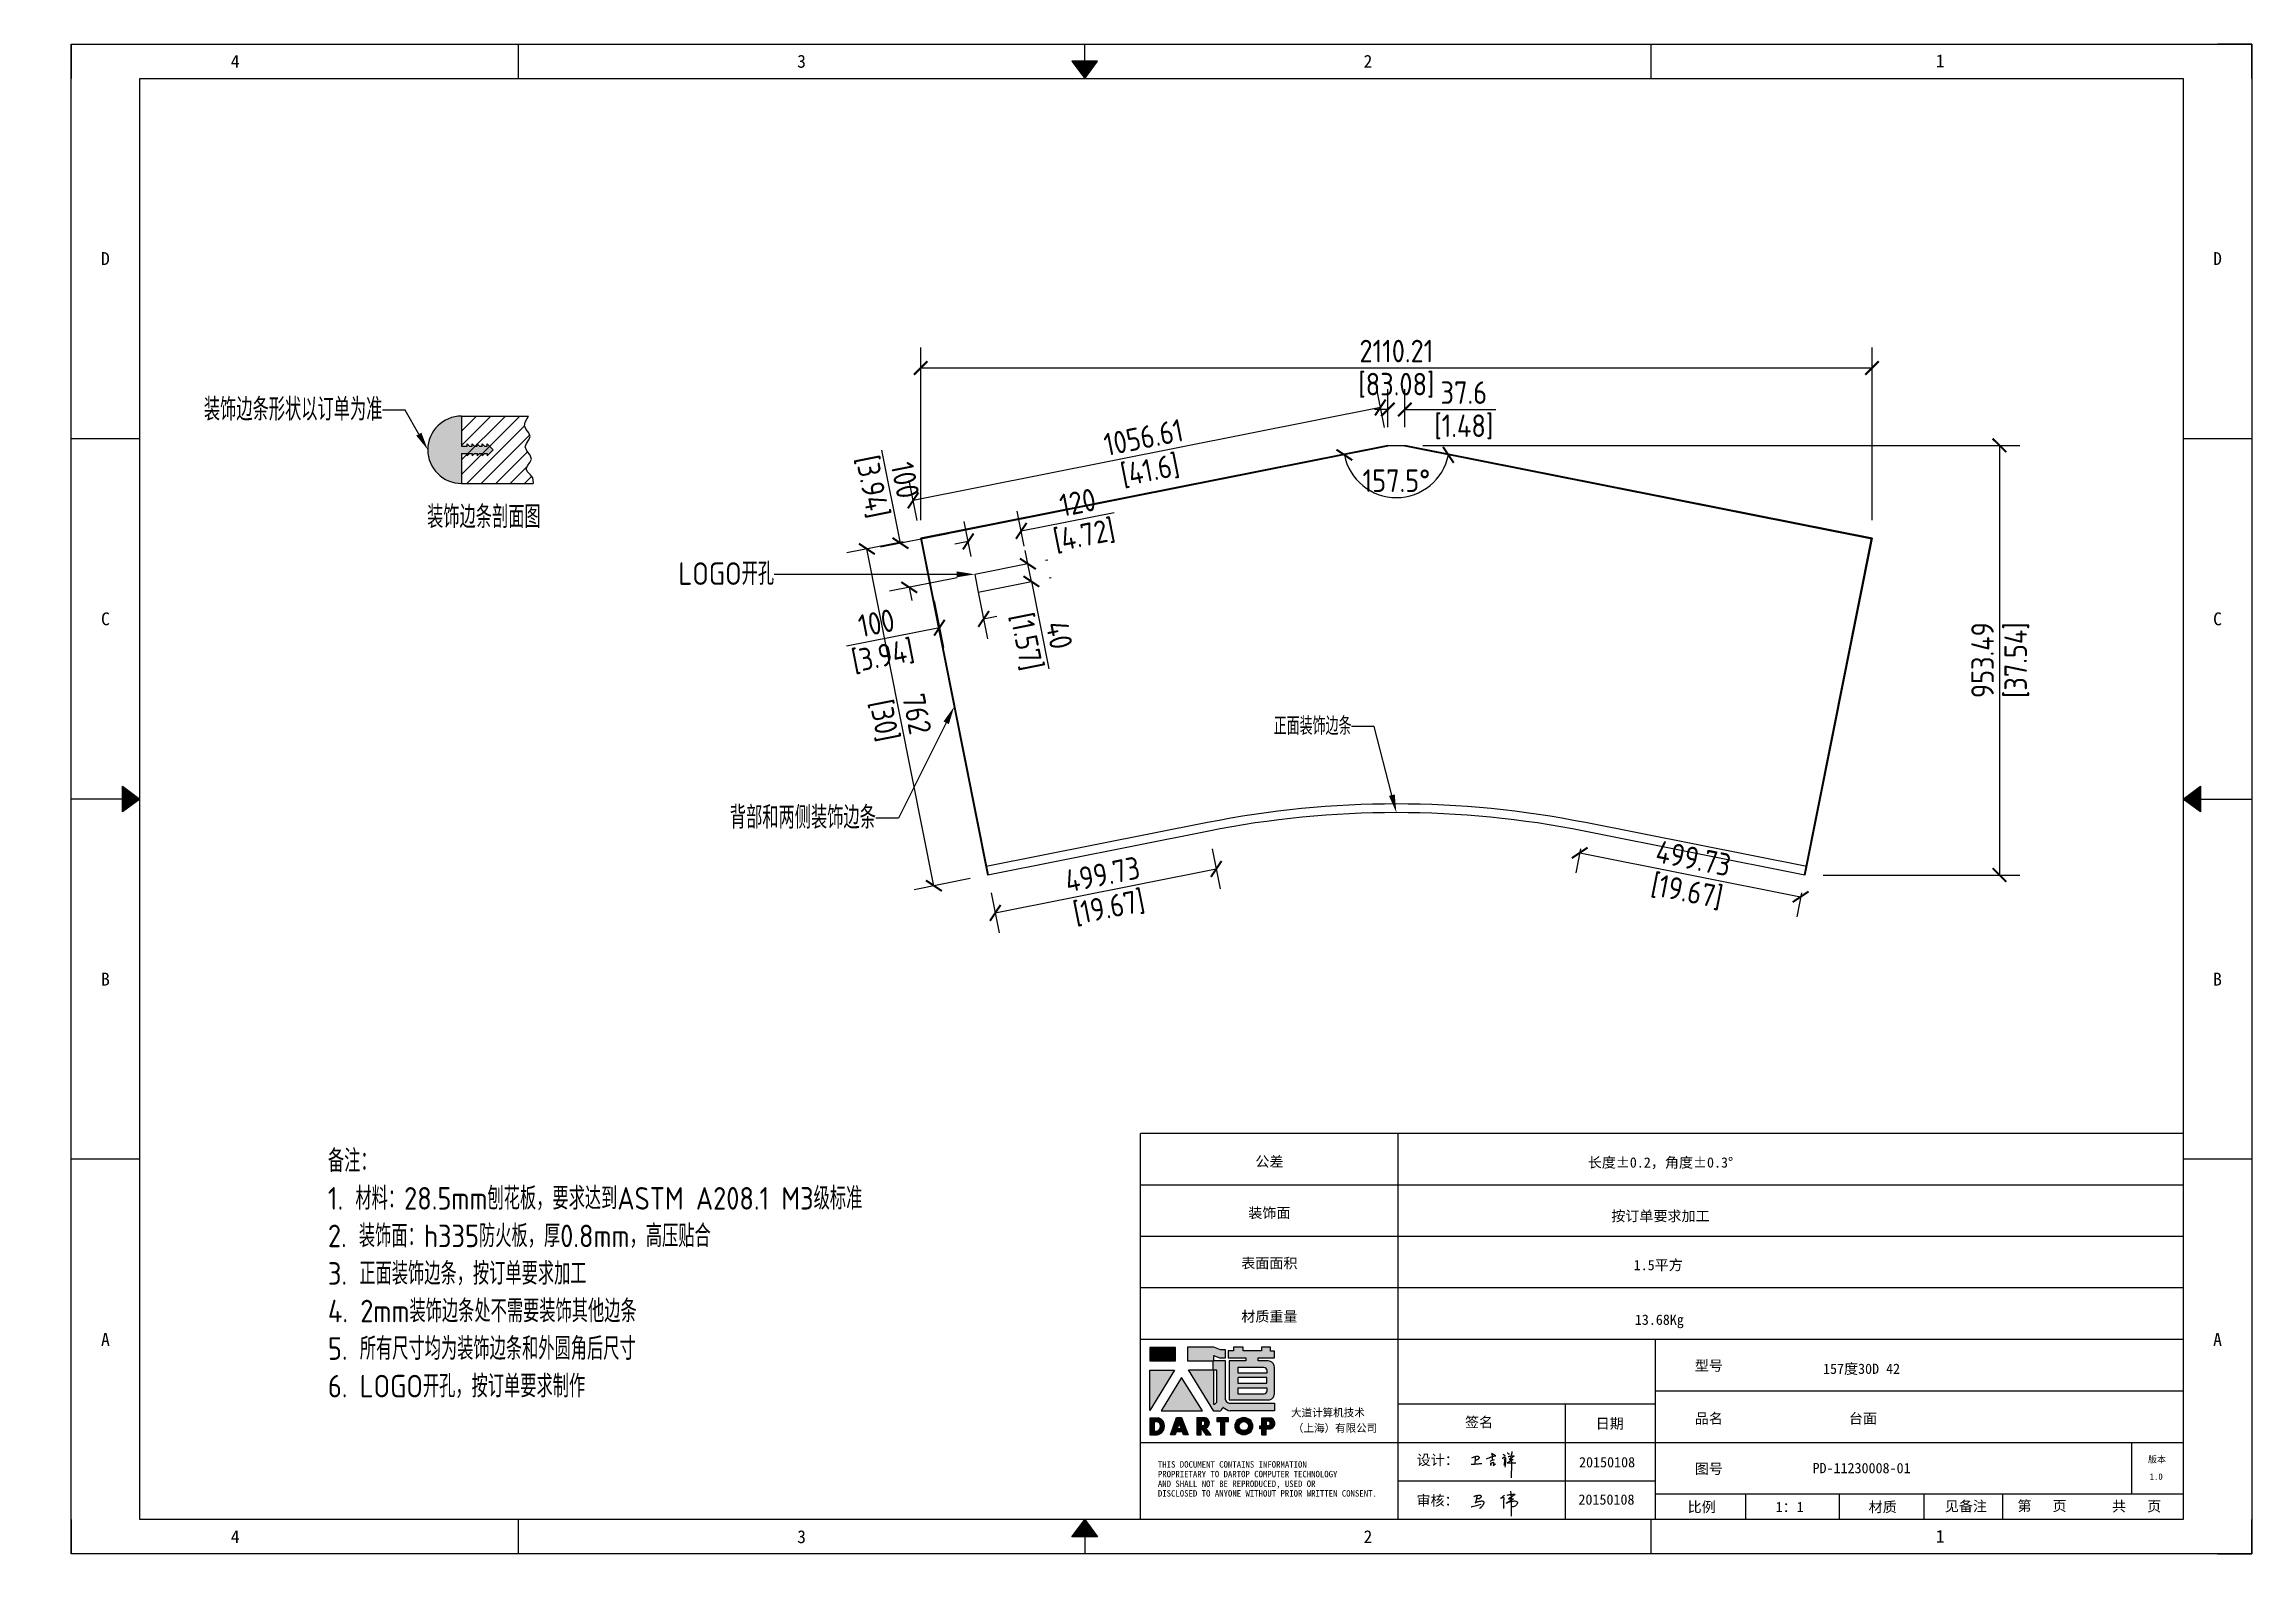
# Model space of a CAD drawing. Header units: millimetres. Extents: x -56 to 14674, y 2 to 8326.
# Drawn here: x 9777 to 14674, y 2 to 3353 of the extents above; entities that cross this region are included whole.
import ezdxf
from ezdxf import colors
from ezdxf.entities.mleader import LeaderData, LeaderLine
from ezdxf.enums import TextEntityAlignment as Align
from ezdxf.math import Vec2, Vec3

# ---------------------------------------------------------------- set-up
doc = ezdxf.new("R2010")
doc.units = ezdxf.units.MM
doc.header["$MEASUREMENT"] = 0
doc.linetypes.add('DOT', pattern=[0.2, 0.1, -0.1])
for name, color, linetype in [('4', 7, 'Continuous'), ('ATTACHMENT', 7, 'Continuous'), ('DIM', 254, 'Continuous'), ('print', 30, 'Continuous')]:
    doc.layers.add(name, color=color, linetype=linetype)
doc.styles.add('Dartop', font='')
doc.styles.add('Dartop Text Style', font='gbenor.shx', dxfattribs={"bigfont": 'gbcbig.shx'})
doc.styles.add('hzHT', font='simhei.ttf')
doc.styles.get('Dartop').set_extended_font_data('FangSong_GB2312')
doc.dimstyles.new('Dartop DIM Style', dxfattribs={"dimscale": 20, "dimtxt": 2.5, "dimasz": 1.5, "dimexe": 2.25, "dimexo": 2, "dimtad": 1, "dimdsep": 46, "dimtxsty": 'Dartop Text Style', "dimblk": 'ARCHTICK', "dimcen": 0.09, "dimadec": 1, "dimazin": 0, "dimtfac": 1, "dimtofl": 0, "dimtmove": 0, "dimatfit": 1, "dimfxl": 1, "dimtolj": 1, "dimtzin": 0, "dimarcsym": 0})

msp = doc.modelspace()

# ---------------------------------------------------------------- texts
at = {"color": 0}
for s, height, style, p in [('4', 28.554, 'Dartop', (10200.366, 3314.711)), ('3', 28.554, 'Dartop', (11456.749, 3314.711)), ('2', 28.554, 'Dartop', (12713.132, 3314.711)), ('1', 28.554, 'Dartop', (13982.53, 3315.617)), ('D', 28.554, 'Dartop', (9912.614, 2876.881)), ('D', 28.554, 'Dartop', (14597.706, 2876.881)), ('C', 28.554, 'Dartop', (9912.614, 2077.364)), ('C', 28.554, 'Dartop', (14597.706, 2077.364)), ('B', 28.554, 'Dartop', (9912.614, 1277.848)), ('B', 28.554, 'Dartop', (14597.706, 1277.848)), ('公差', 22.8433, 'hzHT', (12494.464, 873.078)), ('长度%%P0.2，角度%%P0.3%%D', 22.84333, 'hzHT', (13362.019, 871.018)), ('装饰面', 22.8433, 'hzHT', (12494.464, 759.209)), ('按订单要求加工', 22.8433, 'hzHT', (13362.019, 752.238)), ('表面面积', 22.8433, 'hzHT', (12494.464, 647.529)), ('1.5平方', 22.8433, 'hzHT', (13357.063, 643.357)), ('材质重量', 22.8433, 'hzHT', (12494.464, 529.28)), ('A', 28.554, 'Dartop', (9912.614, 478.331)), ('13.68Kg', 22.8433, 'hzHT', (13359.541, 522.103)), ('A', 28.554, 'Dartop', (14597.706, 478.331)), ('型号', 22.8433, 'hzHT', (13469.357, 420.226)), ('157度30D 42', 22.8433, 'hzHT', (13808.108, 413.221)), ('签名', 22.8433, 'hzHT', (12959.615, 294.589)), ('日期', 22.8433, 'hzHT', (13249.47, 291.777)), ('品名', 22.8433, 'hzHT', (13469.357, 302.958)), ('台面', 22.8433, 'hzHT', (13811.302, 302.958)), ('20150108', 22.8433, 'hzHT', (13243.607, 205.898)), ('图号', 22.8433, 'hzHT', (13469.357, 191.302)), ('PD-11230008-01', 22.84333, 'hzHT', (13808.108, 192.793)), ('版本', 14.2771, 'hzHT', (14463.353, 211.996)), ('1.0', 14.2771, 'Dartop', (14461.636, 173.84)), ('20150108', 22.8433, 'hzHT', (13242.247, 123.011)), ('比例', 22.8433, 'hzHT', (13453.429, 106.533)), ('1：1', 22.8433, 'hzHT', (13648.716, 106.533)), ('材质', 22.8433, 'hzHT', (13855.053, 106.533)), ('见备注', 22.8433, 'hzHT', (14039.583, 108.208)), ('第   页', 22.8433, 'hzHT', (14208.423, 108.902)), ('共   页', 22.8433, 'hzHT', (14418.258, 108.07)), ('4', 28.554, 'Dartop', (10200.366, 40.501)), ('3', 28.554, 'Dartop', (11456.749, 40.501)), ('2', 28.554, 'Dartop', (12713.132, 40.501)), ('1', 28.554, 'Dartop', (13982.53, 41.407))]:
    msp.add_text(s, height=height, dxfattribs=dict(at, style=style)).set_placement(p, align=Align.MIDDLE_CENTER)
at = {"color": 0, "style": 'hzHT'}
for s, height, p in [('THIS DOCUMENT CONTAINS INFORMATION', 14.27708, (12247.22, 193.79)), ('设计：', 22.8433, (12821.234, 199.415)), ('AND SHALL NOT BE REPRODUCED, USED OR', 14.27708, (12247.22, 150.959)), ('PROPRIETARY TO DARTOP COMPUTER TECHNOLOGY', 14.27708, (12247.22, 172.375)), ('DISCLOSED TO ANYONE WITHOUT PRIOR WRITTEN CONSENT.', 14.27708, (12247.22, 129.544)), ('审核：', 22.8433, (12820.894, 109.462))]:
    msp.add_text(s, height=height, dxfattribs=at).set_placement(p)
at = {"layer": '4', "color": 0, "style": 'hzHT'}
for s, p in [('大道计算机技术', (12542.509, 307.19)), ('（上海）有限公司', (12546.82, 273.044))]:
    msp.add_text(s, height=17.1325, dxfattribs=at).set_placement(p)
at = {"layer": 'DIM', "style": 'Dartop Text Style'}
msp.add_text('装饰边条剖面图', height=50, dxfattribs=at).set_placement((10752.124, 2303.893), align=Align.MIDDLE_CENTER)
at = {"layer": 'DIM', "insert": (10406.159, 899.74), "char_height": 50, "attachment_point": 1, "style": 'Dartop Text Style'}
msp.add_mtext_dynamic_manual_height_columns('备注：\\P1. 材料：28.5mm刨花板，要求达到ASTM A208.1 M3级标准\\P2. 装饰面：h335防火板，厚0.8mm，高压贴合\\P3. 正面装饰边条，按订单要求加工\\P4. 2mm装饰边条处不需要装饰其他边条\\P5. 所有尺寸均为装饰边条和外圆角后尺寸\\P6. LOGO开孔，按订单要求制作 ', width=1204.0867, gutter_width=1, heights=[0], dxfattribs=at)

# ---------------------------------------------------------------- blocks, each defined once
blk = doc.blocks.new('_ArchTick')
at = {"color": 0, "linetype": 'ByBlock', "const_width": 0.15}
blk.add_lwpolyline([(-0.5, -0.5), (0.5, 0.5)], dxfattribs=at)
blk = doc.blocks.new('*D148')
at = {"layer": 'Defpoints', "color": 0, "transparency": 16777216}
for p in [(12795, 2462.4), (13682.6, 1508.9), (14114, 1508.9)]:
    blk.add_point(p, dxfattribs=at)
at = {"layer": 'DIM', "color": 0, "lineweight": -2, "transparency": 16777216}
for p, q in [((12835, 2462.4), (14159, 2462.4)), ((14114, 2462.4), (14114, 1508.9)), ((13722.6, 1508.9), (14159, 1508.9))]:
    blk.add_line(p, q, dxfattribs=at)
at = {"layer": 'DIM', "color": 0, "lineweight": -2, "transparency": 16777216, "xscale": 30, "yscale": 30, "zscale": 30}
for p, rotation in [((14114, 2462.4), 90), ((14114, 1508.9), 270)]:
    blk.add_blockref('_ArchTick', p, dxfattribs=dict(at, rotation=rotation))
at = {"layer": 'DIM', "color": 0, "transparency": 16777216, "char_height": 50, "attachment_point": 5, "rotation": 90, "style": 'Dartop Text Style'}
for s, insert in [('\\A1;953.49', (14076.5, 1985.7)), ('\\A1;[37.54]', (14152.5, 1985.7))]:
    blk.add_mtext(s, dxfattribs=dict(at, insert=insert))
blk = doc.blocks.new('*D149')
at = {"layer": 'Defpoints', "color": 0, "transparency": 16777216}
for p in [(13831.3, 2634.2), (11721.1, 2256.3), (13831.3, 2256.3)]:
    blk.add_point(p, dxfattribs=at)
at = {"layer": 'DIM', "color": 0, "lineweight": -2, "transparency": 16777216}
for p, q in [((11721.1, 2296.3), (11721.1, 2679.2)), ((13831.3, 2296.3), (13831.3, 2679.2)), ((11721.1, 2634.2), (13831.3, 2634.2))]:
    blk.add_line(p, q, dxfattribs=at)
at = {"layer": 'DIM', "color": 0, "lineweight": -2, "transparency": 16777216, "xscale": 30, "yscale": 30, "zscale": 30, "rotation": 180}
blk.add_blockref('_ArchTick', (11721.1, 2634.2), dxfattribs=at)
at = {"layer": 'DIM', "color": 0, "lineweight": -2, "transparency": 16777216, "xscale": 30, "yscale": 30, "zscale": 30}
blk.add_blockref('_ArchTick', (13831.3, 2634.2), dxfattribs=at)
at = {"layer": 'DIM', "color": 0, "transparency": 16777216, "char_height": 50, "attachment_point": 5, "style": 'Dartop Text Style'}
for s, insert in [('\\A1;2110.21', (12776.2, 2671.7)), ('\\A1;[83.08]', (12776.2, 2595.7))]:
    blk.add_mtext(s, dxfattribs=dict(at, insert=insert))
blk = doc.blocks.new('*D150')
at = {"layer": 'Defpoints', "color": 0, "transparency": 16777216}
for p in [(12757.4, 2462.4), (11704.4, 2340.2), (11721.1, 2256.3)]:
    blk.add_point(p, dxfattribs=at)
at = {"layer": 'DIM', "color": 0, "lineweight": -2, "transparency": 16777216}
for p, q in [((12749.6, 2501.7), (12731.9, 2590.5)), ((12740.7, 2546.4), (11704.4, 2340.2)), ((11713.3, 2295.5), (11695.6, 2384.4))]:
    blk.add_line(p, q, dxfattribs=at)
at = {"layer": 'DIM', "color": 0, "lineweight": -2, "transparency": 16777216, "xscale": 30, "yscale": 30, "zscale": 30}
for p, rotation in [((12740.7, 2546.4), 11.25000000000575), ((11704.4, 2340.2), 191.2500000000057)]:
    blk.add_blockref('_ArchTick', p, dxfattribs=dict(at, rotation=rotation))
at = {"layer": 'DIM', "color": 0, "transparency": 16777216, "char_height": 50, "attachment_point": 5, "rotation": 11.25, "style": 'Dartop Text Style'}
for s, insert in [('\\A1;1056.61', (12215.2, 2480.1)), ('\\A1;[41.6]', (12230.1, 2405.5))]:
    blk.add_mtext(s, dxfattribs=dict(at, insert=insert))
blk = doc.blocks.new('*D151')
at = {"layer": 'Defpoints', "color": 0, "transparency": 16777216}
for p in [(12795, 2541.9), (12757.4, 2462.4), (12795, 2462.4)]:
    blk.add_point(p, dxfattribs=at)
at = {"layer": 'DIM', "color": 0, "lineweight": -2, "transparency": 16777216}
for p, q in [((12757.4, 2502.4), (12757.4, 2586.9)), ((12795, 2502.4), (12795, 2586.9)), ((12757.4, 2541.9), (12727.4, 2541.9)), ((12795, 2541.9), (12996.6, 2541.9))]:
    blk.add_line(p, q, dxfattribs=at)
at = {"layer": 'DIM', "color": 0, "lineweight": -2, "transparency": 16777216, "xscale": 30, "yscale": 30, "zscale": 30}
blk.add_blockref('_ArchTick', (12757.4, 2541.9), dxfattribs=at)
at = {"layer": 'DIM', "color": 0, "lineweight": -2, "transparency": 16777216, "xscale": 30, "yscale": 30, "zscale": 30, "rotation": 180}
blk.add_blockref('_ArchTick', (12795, 2541.9), dxfattribs=at)
at = {"layer": 'DIM', "color": 0, "transparency": 16777216, "char_height": 50, "attachment_point": 5, "style": 'Dartop Text Style'}
for s, insert in [('\\A1;37.6', (12925.8, 2579.4)), ('\\A1;[1.48]', (12925.8, 2503.4))]:
    blk.add_mtext(s, dxfattribs=dict(at, insert=insert))
blk = doc.blocks.new('*D153')
at = {"layer": 'Defpoints', "color": 0, "transparency": 16777216}
for p in [(11721.1, 2256.3), (11601.7, 2232.5), (11869.7, 1508.9)]:
    blk.add_point(p, dxfattribs=at)
at = {"layer": 'DIM', "color": 0, "lineweight": -2, "transparency": 16777216}
for p, q in [((11681.8, 2248.5), (11557.5, 2223.8)), ((11750.3, 1485.2), (11601.7, 2232.5)), ((11830.5, 1501.1), (11706.2, 1476.4))]:
    blk.add_line(p, q, dxfattribs=at)
at = {"layer": 'DIM', "color": 0, "lineweight": -2, "transparency": 16777216, "xscale": 30, "yscale": 30, "zscale": 30}
for p, rotation in [((11601.7, 2232.5), 101.2500000000058), ((11750.3, 1485.2), 281.2500000000058)]:
    blk.add_blockref('_ArchTick', p, dxfattribs=dict(at, rotation=rotation))
at = {"layer": 'DIM', "color": 0, "transparency": 16777216, "char_height": 50, "attachment_point": 5, "rotation": 281.25, "style": 'Dartop Text Style'}
for s, insert in [('\\A1;762', (11712.8, 1866.2)), ('\\A1;[30]', (11638.2, 1851.3))]:
    blk.add_mtext(s, dxfattribs=dict(at, insert=insert))
blk = doc.blocks.new('*D154')
at = {"layer": 'Defpoints', "color": 0, "transparency": 16777216}
for p in [(13192.5, 1606.4), (13682.6, 1508.9), (13673, 1460.5)]:
    blk.add_point(p, dxfattribs=at)
at = {"layer": 'DIM', "color": 0, "lineweight": -2, "transparency": 16777216}
for p, q in [((13184.7, 1567.2), (13174.1, 1513.8)), ((13182.9, 1558), (13673, 1460.5)), ((13674.8, 1469.7), (13664.2, 1416.3))]:
    blk.add_line(p, q, dxfattribs=at)
at = {"layer": 'DIM', "color": 0, "lineweight": -2, "transparency": 16777216, "xscale": 30, "yscale": 30, "zscale": 30}
for p, rotation in [((13182.9, 1558), 168.7499999999998), ((13673, 1460.5), 348.7499999999998)]:
    blk.add_blockref('_ArchTick', p, dxfattribs=dict(at, rotation=rotation))
at = {"layer": 'DIM', "color": 0, "transparency": 16777216, "char_height": 50, "attachment_point": 5, "rotation": 348.75, "style": 'Dartop Text Style'}
for s, insert in [('\\A1;499.73', (13435.2, 1546)), ('\\A1;[19.67]', (13420.4, 1471.4))]:
    blk.add_mtext(s, dxfattribs=dict(at, insert=insert))
blk = doc.blocks.new('*D155')
at = {"layer": 'Defpoints', "color": 0, "transparency": 16777216}
for p in [(12359.9, 1606.4), (12376.6, 1522.3), (11869.7, 1508.9)]:
    blk.add_point(p, dxfattribs=at)
at = {"layer": 'DIM', "color": 0, "lineweight": -2, "transparency": 16777216}
for p, q in [((12367.7, 1567.2), (12385.4, 1478.2)), ((11886.5, 1424.8), (12376.6, 1522.3)), ((11877.5, 1469.7), (11895.2, 1380.7))]:
    blk.add_line(p, q, dxfattribs=at)
at = {"layer": 'DIM', "color": 0, "lineweight": -2, "transparency": 16777216, "xscale": 30, "yscale": 30, "zscale": 30}
for p, rotation in [((12376.6, 1522.3), 11.24999999165785), ((11886.5, 1424.8), 191.2499999916578)]:
    blk.add_blockref('_ArchTick', p, dxfattribs=dict(at, rotation=rotation))
at = {"layer": 'DIM', "color": 0, "transparency": 16777216, "char_height": 50, "attachment_point": 5, "rotation": 11.25, "style": 'Dartop Text Style'}
for s, insert in [('\\A1;499.73', (12124.2, 1510.3)), ('\\A1;[19.67]', (12139, 1435.8))]:
    blk.add_mtext(s, dxfattribs=dict(at, insert=insert))
blk = doc.blocks.new('*U137')
at = {"color": 254, "linetype": 'Continuous', "extrusion": (0, 0, -1)}
for points in [[(-17, 0.333), (-16.812, 0.25), (-17, 0.5)], [(-17, 0.333), (-17.188, 0.25), (-16.812, 0.25)], [(-17, 0.333), (-17, 0.5), (-17.188, 0.25)]]:
    blk.add_solid(points, dxfattribs=at)
blk = doc.blocks.new('*U136')
at = {"color": 254, "linetype": 'Continuous', "extrusion": (0, 0, -1)}
for points in [[(-33.167, 11), (-33, 11), (-33.25, 11.188)], [(-33.167, 11), (-33.25, 10.812), (-33, 11)], [(-33.167, 11), (-33.25, 11.188), (-33.25, 10.812)]]:
    blk.add_solid(points, dxfattribs=at)
blk = doc.blocks.new('*U138')
at = {"color": 254, "linetype": 'Continuous'}
for points in [[(17, 21.667), (17.188, 21.75), (16.812, 21.75)], [(17, 21.667), (16.812, 21.75), (17, 21.5)], [(17, 21.667), (17, 21.5), (17.188, 21.75)]]:
    blk.add_solid(points, dxfattribs=at)
blk = doc.blocks.new('*U135')
at = {"color": 254, "linetype": 'Continuous', "extrusion": (0, 0, -1)}
for points in [[(-0.833, 11), (-0.75, 10.812), (-0.75, 11.188)], [(-0.833, 11), (-0.75, 11.188), (-1, 11)], [(-0.833, 11), (-1, 11), (-0.75, 10.812)]]:
    blk.add_solid(points, dxfattribs=at)
blk = doc.blocks.new('dadao')
for p, q in [((48, 19.2), (44.9, 10.4)), ((44.9, 10.4), (51.2, 10.4)), ((51.2, 10.4), (48, 19.2))]:
    blk.add_line(p, q)
for points in [[(41.8, 121.6), (41.8, 143.7), (-0.4, 143.7), (-0.4, 121.6), (41.8, 121.6)], [(104.8, 122), (104.8, 130.3), (114.1, 126.3), (124.2, 126.3), (124.2, 139.6), (115.9, 139.6), (105.1, 143.9), (61.5, 143.9)], [(61.7, 144), (61.7, 121.3), (103.9, 121.3)], [(113.4, 38.7), (105.1, 38.7), (63, 106.5), (103.9, 106.5), (103.9, 120.9), (103.9, 121.3)], [(109.7, 53.6), (109.7, 106.2), (104.3, 106.2), (104.3, 50.4), (106.6, 50.4)], [(144.6, 94.4), (144.6, 84.8), (192, 84.8), (192, 94.1), (144.9, 94.1)], [(120.2, 45), (119.5, 45), (119.5, 44.6)], [(0, 28), (0, 0), (11.8, 0)], [(0.1, 28), (14, 28)], [(7.1, 21.8), (7.1, 6.1), (12, 6.1)], [(7.1, 21.8), (11.4, 21.8)], [(76.8, 28.2), (76.8, 0), (84.1, 0), (84.1, 11.1), (91.6, -0.1), (100.3, -0.1), (91.7, 11.1)], [(76.8, 28.2), (90.6, 28.2)], [(84, 22.7), (84, 15.3), (87.2, 15.3)], [(84, 22.7), (87.3, 22.7)], [(183.7, 0), (183.7, 9.6), (180.6, 9.6), (180.6, 14.9), (183.8, 14.9), (183.8, 28.1), (196.1, 28.1), (196.5, 28.1)], [(183.7, 0), (190.9, 0), (190.9, 9.6), (198.8, 9.6)], [(194.9, 22.3), (190.8, 22.3), (190.8, 15), (194.4, 15)]]:
    blk.add_lwpolyline(points)
for points in [[(104.8, 122), (123.4, 122), (123.4, 60, 0.414214), (131.4, 52), (204.8, 52), (204.8, 39.1), (131.7, 39.1)], [(144.3, 110.8), (144.3, 101.8), (192.3, 101.8), (192.3, 105.5, 0.414214), (187.3, 110.5), (144.3, 110.5)], [(144.6, 77), (144.6, 67.5), (187.6, 67.5, 0.414214), (192.6, 72.5), (192.6, 76.4), (144.6, 76.4)]]:
    blk.add_lwpolyline(points, format="xyb")
blk.add_lwpolyline([(137.1, 144.2), (137.1, 137.9), (128.3, 137.9), (128.3, 126.5), (157.3, 126.5), (157.3, 121.5), (130.3, 121.5), (130.3, 57.5), (194.4, 57.5, 0.414214), (204.4, 67.5), (204.4, 111.3, 0.414214), (194.4, 121.3), (177.5, 121.3), (177.5, 126.3), (204.7, 126.3), (204.7, 137.7), (198.2, 137.7), (198.2, 143.9), (183.3, 143.9), (183.3, 138), (153, 138), (153, 144.2), (137.1, 144.2)], format="xyb", close=True)
for points in [[(-0.3, 106.2), (40.4, 106.2), (-0.3, 39.7), (-0.3, 106.2)], [(51.7, 94.1), (18.4, 39.3), (86.2, 39.3)], [(43.8, 28.2), (51.8, 28.2), (62.6, -0.1), (55, -0.1), (53.2, 5), (42.9, 5), (41.1, 0), (33.6, 0)], [(110, 28.1), (110, 21.9), (116, 21.9), (116, -0.1), (123.2, -0.1), (123.2, 22), (129.2, 22), (129.2, 28.1), (110, 28.1)]]:
    blk.add_lwpolyline(points, close=True)
for radius in [14.5, 7.44]:
    blk.add_circle((154.2, 14.2), radius)
for centre, radius, start, end in [((99.2, 60.7), 12.6, 305.6399, 325.969), ((111.6, 46.7), 8.19, 282.9811, 347.6627), ((136, 61.7), 22.9, 226.7358, 259.3209), ((8.5, 13.9), 8.49, 294.2143, 69.7177), ((9.6, 14.2), 14.4, 278.6604, 72.3203), ((86.4, 19), 3.8, 282.527, 76.7196), ((88.6, 19.4), 8.95, 290.6073, 77.2124), ((193.7, 18.7), 3.8, 280.9891, 72.5513), ((195.7, 18.6), 9.51, 288.8959, 85.2442)]:
    blk.add_arc(centre, radius, start, end)
blk = doc.blocks.new('h')
for p, q in [((20773.3, -2331.8), (20775.3, -2338.7)), ((20789.1, -2340.9), (20773.5, -2331.9)), ((20775.3, -2338.7), (20775.6, -2351.2)), ((20768.1, -2360.9), (20773, -2359.1)), ((20769.5, -2366.9), (20769.8, -2370.6)), ((20769.8, -2370.6), (20770.9, -2378)), ((20770.9, -2378), (20771.5, -2370.6)), ((20772.4, -2369.3), (20774.9, -2367.8)), ((20773, -2359.1), (20784.1, -2355.2)), ((20775.6, -2351.2), (20775.5, -2357.3)), ((20782.2, -2369.2), (20780, -2377.1)), ((20780, -2377.1), (20788.3, -2371.3)), ((20780.1, -2366.4), (20780.8, -2366.4)), ((20781.9, -2367.4), (20782.2, -2369.2)), ((20845.7, -2343.5), (20848.4, -2353)), ((20848.9, -2370.3), (20847.9, -2424)), ((20848.4, -2353), (20848.9, -2370.3))]:
    blk.add_line(p, q)
for points in [[(20755, -2351.9, -0.024077), (20759.9, -2350.1, -0.013147), (20768.7, -2346.5, -0.00522), (20775.4, -2344.1, -0.018517), (20777.3, -2343.4, -0.008274), (20786.3, -2341, -0.039541), (20788.3, -2340.8, -0.079216), (20789.4, -2341, -0.204935)], [(20816.8, -2335, -0.053561), (20819.6, -2336.1, -0.075272), (20821.3, -2337.3, -0.005295), (20822.5, -2338.5, -0.009337), (20823.1, -2339.1, -0.026146), (20823.7, -2339.8, -0.016644), (20824.5, -2340.9)], [(20832.1, -2329.2, -0.053561), (20834.9, -2330.3, -0.075272), (20836.7, -2331.5, -0.005295), (20837.8, -2332.6, -0.009337), (20838.5, -2333.3, -0.026146), (20839, -2334, -0.016644), (20839.8, -2335.1)], [(20836, -2343.7, -0.02797), (20842.1, -2342.6, -0.048868), (20845.6, -2342.2, -0.00919), (20851.1, -2341.4, -0.018517), (20853.9, -2341.1, -0.037841), (20856.7, -2341.2, -0.039541), (20859.4, -2341.6, -0.018282), (20840.6, -2354.7, -0.000937)], [(20847.6, -2340.2, 0.021784), (20849.6, -2335.9, 0.028296), (20850.8, -2332.4, 0.008136), (20851.9, -2328.2, 0.028913), (20852.2, -2327, 0.08193), (20852.1, -2325.9, 0.075058), (20851.7, -2324.7, 0.275043)], [(20696.6, -2372.4, 0.002073), (20710.6, -2371.9, 0.016137), (20719.6, -2371.3, 0.008314), (20736.9, -2369.3)], [(20699.1, -2348.2, -0.029745), (20704.6, -2345.4, -0.046842), (20708.4, -2344.2, -0.00919), (20714.3, -2343, -0.018517), (20717.2, -2342.5, -0.037841), (20720.3, -2342.4, -0.039541), (20723.2, -2342.8, -0.149785), (20726, -2344.3, -0.204935), (20726.9, -2346.6, -0.074872), (20726.5, -2348.3, -0.061615), (20725.6, -2350.3, -0.034204), (20723.8, -2352.6, -0.045776), (20722.3, -2354.1, -0.054985), (20720.4, -2355.3, -0.036348), (20717.3, -2356.5, -0.067752), (20715.7, -2356.8, -0.043553), (20713.2, -2356.7)], [(20813.5, -2350.1, 0.007348), (20815.9, -2348.7, 0.008421), (20818, -2347.3, 0.009459), (20819.7, -2346.2, -0.016325), (20820.7, -2345.5, -0.173771), (20821.8, -2345.3, -0.085159), (20823.9, -2346, -0.125883), (20826, -2347.9, -0.160659), (20826.6, -2350.1, -0.010447), (20826.5, -2352.3, -0.008247), (20826.2, -2355.1, -0.002698), (20825.3, -2374, 0.001562), (20823.9, -2383.7, 0.016137)]]:
    blk.add_lwpolyline(points, format="xyb")
for points in [[(20711.3, -2343.5), (20711.3, -2343.5), (20711.5, -2355.8), (20710.7, -2368), (20710.6, -2371.9)], [(20821.5, -2350.6), (20822.4, -2359.2), (20822.2, -2364.9), (20821.7, -2369), (20821.3, -2376.3), (20823.6, -2368.5), (20827.2, -2366.3), (20829.5, -2366.3)], [(20840.6, -2354.7), (20850, -2354.7), (20855, -2354.3), (20845.9, -2361.1), (20840.5, -2364), (20833, -2367.5), (20863.2, -2367.4), (20865.9, -2367.3)]]:
    blk.add_lwpolyline(points)
for centre, radius, start, end in [((20773.7, -2371.2), 2.3, 121.9907, 163.60158), ((20787.5, -2406), 40.3, 100.61827, 108.24823), ((20780.8, -2367.6), 1.15, 9.4675, 90)]:
    blk.add_arc(centre, radius, start, end)
blk = doc.blocks.new('*D156')
at = {"layer": 'Defpoints', "color": 0, "transparency": 16777216}
for p in [(12757.8, 2460.5), (12794.6, 2460.5), (12724.2, 2358.7), (11721.5, 2254.3), (13830.9, 2254.3)]:
    blk.add_point(p, dxfattribs=at)
at = {"layer": 'DIM', "color": 0, "lineweight": -2, "transparency": 16777216}
blk.add_arc((12776.2, 2464.1), 117.6, 191.25, 348.75, dxfattribs=at)
at = {"layer": 'DIM', "color": 0, "lineweight": -2, "transparency": 16777216, "xscale": 30, "yscale": 30, "zscale": 30}
for p, rotation in [((12660.9, 2441.2), 101.2499999916583), ((12891.5, 2441.2), 78.74999999165988)]:
    blk.add_blockref('_ArchTick', p, dxfattribs=dict(at, rotation=rotation))
at = {"layer": 'DIM', "color": 0, "transparency": 16777216, "insert": (12776.2, 2384), "char_height": 50, "attachment_point": 5, "rotation": 360, "style": 'Dartop Text Style'}
blk.add_mtext('\\A1;157.5°', dxfattribs=at)
blk = doc.blocks.new('*D158')
at = {"layer": 'Defpoints', "color": 0, "transparency": 16777216}
for p in [(11742.9, 2156.6), (11841, 2176.1), (11762.6, 2057.7)]:
    blk.add_point(p, dxfattribs=at)
at = {"layer": 'DIM', "color": 0, "lineweight": -2, "transparency": 16777216}
for p, q in [((11750.7, 2117.4), (11771.4, 2013.6)), ((11848.8, 2136.9), (11869.5, 2033.1)), ((11762.6, 2057.7), (11556.5, 2016.7)), ((11860.7, 2077.2), (11890.1, 2083.1))]:
    blk.add_line(p, q, dxfattribs=at)
at = {"layer": 'DIM', "color": 0, "lineweight": -2, "transparency": 16777216, "xscale": 30, "yscale": 30, "zscale": 30}
for p, rotation in [((11762.6, 2057.7), 11.25000000000581), ((11860.7, 2077.2), 191.2500000000058)]:
    blk.add_blockref('_ArchTick', p, dxfattribs=dict(at, rotation=rotation))
at = {"layer": 'DIM', "color": 0, "transparency": 16777216, "char_height": 50, "attachment_point": 5, "rotation": 11.25, "style": 'Dartop Text Style'}
for s, insert in [('\\A1;100', (11622.8, 2068.1)), ('\\A1;[3.94]', (11637.7, 1993.6))]:
    blk.add_mtext(s, dxfattribs=dict(at, insert=insert))
blk = doc.blocks.new('*D159')
at = {"layer": 'Defpoints', "color": 0, "transparency": 16777216}
for p in [(11821.5, 2274.2), (11676.2, 2245.3), (11841, 2176.1)]:
    blk.add_point(p, dxfattribs=at)
at = {"layer": 'DIM', "color": 0, "lineweight": -2, "transparency": 16777216}
for p, q in [((11676.2, 2245.3), (11635.2, 2451.4)), ((11782.3, 2266.4), (11632, 2236.5)), ((11801.8, 2168.3), (11651.6, 2138.5)), ((11695.7, 2147.2), (11701.5, 2117.8))]:
    blk.add_line(p, q, dxfattribs=at)
at = {"layer": 'DIM', "color": 0, "lineweight": -2, "transparency": 16777216, "xscale": 30, "yscale": 30, "zscale": 30}
for p, rotation in [((11676.2, 2245.3), 281.2499999916574), ((11695.7, 2147.2), 101.2499999916574)]:
    blk.add_blockref('_ArchTick', p, dxfattribs=dict(at, rotation=rotation))
at = {"layer": 'DIM', "color": 0, "transparency": 16777216, "char_height": 50, "attachment_point": 5, "rotation": 281.25, "style": 'Dartop Text Style'}
for s, insert in [('\\A1;[3.94]', (11612, 2370.3)), ('\\A1;100', (11686.6, 2385.1))]:
    blk.add_mtext(s, dxfattribs=dict(at, insert=insert))
blk = doc.blocks.new('*D160')
at = {"layer": 'Defpoints', "color": 0, "transparency": 16777216}
for p in [(11944.2, 2272.6), (11841, 2176.1), (11958.7, 2199.6)]:
    blk.add_point(p, dxfattribs=at)
at = {"layer": 'DIM', "color": 0, "lineweight": -2, "transparency": 16777216}
for p, q in [((11950.9, 2238.8), (11935.4, 2316.7)), ((11944.2, 2272.6), (12150.1, 2313.6)), ((11833.2, 2215.4), (11817.7, 2293.3)), ((11826.5, 2249.2), (11797.1, 2243.4))]:
    blk.add_line(p, q, dxfattribs=at)
at = {"layer": 'DIM', "color": 0, "lineweight": -2, "transparency": 16777216, "xscale": 30, "yscale": 30, "zscale": 30}
for p, rotation in [((11826.5, 2249.2), 11.25000000000639), ((11944.2, 2272.6), 191.2500000000064)]:
    blk.add_blockref('_ArchTick', p, dxfattribs=dict(at, rotation=rotation))
at = {"layer": 'DIM', "color": 0, "transparency": 16777216, "char_height": 50, "attachment_point": 5, "rotation": 11.25, "style": 'Dartop Text Style'}
for s, insert in [('\\A1;120', (12069.3, 2335.7)), ('\\A1;[4.72]', (12084.1, 2261.2))]:
    blk.add_mtext(s, dxfattribs=dict(at, insert=insert))
blk = doc.blocks.new('*D161')
at = {"layer": 'Defpoints', "color": 0, "transparency": 16777216}
for p in [(11958.7, 2199.6), (11966.5, 2160.3), (11966.5, 2160.3)]:
    blk.add_point(p, dxfattribs=at)
at = {"layer": 'DIM', "color": 0, "lineweight": -2, "transparency": 16777216}
for p, q in [((11958.7, 2199.6), (11952.9, 2229)), ((11997.9, 2207.4), (12002.8, 2208.3)), ((11966.5, 2160.3), (12005, 1966.6)), ((12005.7, 2168.1), (12010.6, 2169.1))]:
    blk.add_line(p, q, dxfattribs=at)
at = {"layer": 'DIM', "color": 0, "lineweight": -2, "transparency": 16777216, "xscale": 30, "yscale": 30, "zscale": 30}
for p, rotation in [((11958.7, 2199.6), 281.2500000000083), ((11966.5, 2160.3), 101.2500000000083)]:
    blk.add_blockref('_ArchTick', p, dxfattribs=dict(at, rotation=rotation))
at = {"layer": 'DIM', "color": 0, "transparency": 16777216, "char_height": 50, "attachment_point": 5, "rotation": 281.25, "style": 'Dartop Text Style'}
for s, insert in [('\\A1;[1.57]', (11953.8, 2026.5)), ('\\A1;40', (12028.4, 2041.4))]:
    blk.add_mtext(s, dxfattribs=dict(at, insert=insert))

# ---------------------------------------------------------------- dimensions: what is measured, and where the dimension line sits
at = {"layer": 'DIM'}
dim = msp.add_linear_dim(base=(13831.288, 2634.192), p1=(11721.077, 2256.286), p2=(13831.288, 2256.286), dimstyle='Dartop DIM Style', override={"dimpost": '\\X'}, dxfattribs=at)
dim.commit()
dim.dimension.update_dxf_attribs({"geometry": '*D149', "text_midpoint": (12776.182, 2634.192)})
for p1, p2, distance, picture, middle in [((12757.382, 2462.42), (12794.982, 2462.42), 79.513, '*D151', (12925.816, 2541.933)), ((12757.382, 2462.42), (11721.077, 2256.286), -85.581, '*D150', (12222.533, 2443.289)), ((11841.016, 2176.145), (11821.507, 2274.224), 148.172, '*D159', (11649.83, 2377.794)), ((11841.016, 2176.145), (11958.71, 2199.556), 74.49, '*D160', (12076.584, 2298.951)), ((11869.735, 1508.928), (11721.077, 2256.286), 121.763, '*D153', (11675.983, 1858.852)), ((11958.71, 2199.556), (11966.514, 2160.324), 0, '*D161', (11991.632, 2034.048)), ((11841.016, 2176.145), (11742.937, 2156.636), 100.861, '*D158', (11630.137, 2031.361)), ((11869.735, 1508.928), (12359.859, 1606.419), -85.764, '*D155', (12131.529, 1473.557)), ((13192.505, 1606.419), (13682.629, 1508.928), -49.418, '*D154', (13427.926, 1509.204))]:
    dim = msp.add_aligned_dim(p1=p1, p2=p2, distance=distance, dimstyle='Dartop DIM Style', override={"dimpost": '\\X'}, dxfattribs=at)
    dim.commit()
    dim.dimension.update_dxf_attribs({"geometry": picture, "text_midpoint": middle})
dim = msp.add_angular_dim_2l(base=(12724.18, 2358.67), line1=((12757.772, 2460.458), (11721.467, 2254.324)), line2=((13830.898, 2254.324), (12794.592, 2460.458)), dimstyle='Dartop DIM Style', override={"dimpost": '\\X'}, dxfattribs=at)
dim.commit()
dim.dimension.update_dxf_attribs({"geometry": '*D156', "text_midpoint": (12776.182, 2384.044)})
dim = msp.add_linear_dim(base=(14114, 1508.928), p1=(12794.982, 2462.42), p2=(13682.629, 1508.928), angle=90, dimstyle='Dartop DIM Style', override={"dimpost": '\\X'}, dxfattribs=at)
dim.commit()
dim.dimension.update_dxf_attribs({"geometry": '*D148', "text_midpoint": (14114, 1985.674)})

# ---------------------------------------------------------------- hatches: boundary and pattern name
for points in [[(12286.093, 460.648), (12229.138, 460.648), (12229.138, 430.892), (12286.093, 430.892)], [(12284.259, 410.072), (12229.291, 410.072), (12229.291, 320.323)], [(12299.497, 393.785), (12254.562, 319.725), (12346.06, 319.725)], [(12404.158, 304.571), (12378.154, 304.571), (12378.154, 296.322), (12386.268, 296.322), (12386.268, 266.593), (12395.982, 266.593), (12395.982, 296.341), (12404.158, 296.341)]]:
    msp.add_hatch(color=0).paths.add_polyline_path(points)
h = msp.add_hatch(color=0)
h.paths.add_polyline_path([(12371.207, 442.564), (12383.777, 437.133), (12397.367, 437.133), (12397.367, 455.12), (12386.155, 455.12), (12371.547, 460.889), (12313.005, 460.889), (12313.005, 430.47), (12369.965, 430.47), (12369.965, 429.855), (12369.965, 410.412), (12314.73, 410.412), (12371.543, 318.982), (12382.793, 318.982, 0.27937482), (12391.006, 326.968), (12391.006, 327.389), (12391.998, 327.389, 0.14314537), (12407.486, 319.507), (12506.208, 319.507), (12506.208, 336.847), (12407.065, 336.847, -0.41421356), (12396.267, 347.646), (12396.267, 431.431), (12371.207, 431.431)])
h.paths.add_polyline_path([(12370.539, 410.023), (12377.777, 410.022), (12377.777, 339.059, -0.08893574), (12373.582, 334.745), (12370.514, 334.745)], flags=16)
h = msp.add_hatch(color=0)
h.paths.add_polyline_path([(12506.038, 452.602), (12497.254, 452.602), (12497.254, 460.958), (12477.177, 460.958), (12477.177, 453.02), (12436.188, 453.02), (12436.188, 461.375), (12414.72, 461.375), (12414.72, 452.865), (12402.858, 452.865), (12402.858, 437.461), (12442.003, 437.461), (12442.003, 430.648), (12405.527, 430.648), (12405.527, 344.389), (12492.121, 344.389, 0.41421356), (12505.619, 357.887), (12505.619, 416.959, 0.41421356), (12492.121, 430.458), (12469.23, 430.458), (12469.23, 437.143), (12506.038, 437.143)])
h.paths.add_polyline_path([(12482.558, 415.834, -0.41421356), (12489.307, 409.085), (12489.307, 404.135), (12424.476, 404.135), (12424.476, 415.834)], flags=16)
h.paths.add_polyline_path([(12488.888, 393.69), (12488.888, 381.156), (12424.895, 381.156), (12424.895, 393.69)], flags=16)
h.paths.add_polyline_path([(12489.724, 369.875), (12489.724, 364.508, -0.41421356), (12482.975, 357.759), (12424.895, 357.759), (12424.895, 369.875)], flags=16)
h = msp.add_hatch(color=0)
h.paths.add_polyline_path([(12248.552, 304.436), (12229.695, 304.436), (12229.695, 266.706), (12245.577, 266.706, 0.79301591)])
h.paths.add_polyline_path([(12245.856, 274.969), (12239.263, 274.969), (12239.263, 296.173), (12245.128, 296.173, -0.67136089)], flags=16)
h = msp.add_hatch(color=0)
h.paths.add_polyline_path([(12299.638, 304.746), (12288.877, 304.746), (12275.036, 266.666), (12285.231, 266.666), (12287.629, 273.414), (12301.44, 273.414), (12303.89, 266.584), (12314.167, 266.584)])
h.paths.add_polyline_path([(12298.801, 280.689), (12290.244, 280.689), (12294.444, 292.655)], flags=16)
h = msp.add_hatch(color=0)
h.paths.add_polyline_path([(12351.95, 304.72), (12333.403, 304.72), (12333.403, 266.645), (12343.204, 266.645), (12343.204, 281.739), (12353.278, 266.509), (12365.121, 266.509), (12353.527, 281.643, 0.74405494)])
h.paths.add_polyline_path([(12343.114, 287.374), (12343.114, 297.373), (12347.495, 297.373, -0.79680897), (12347.43, 287.374)], flags=16)
h = msp.add_hatch(color=0)
h.paths.add_polyline_path([(12418.294, 285.819, 1), (12457.391, 285.819, 1)])
h.paths.add_polyline_path([(12447.885, 285.819, -1), (12427.799, 285.819, -1)], flags=16)
h = msp.add_hatch(color=0)
h.paths.add_polyline_path([(12494.891, 304.629), (12494.33, 304.629), (12477.795, 304.629), (12477.795, 286.86), (12473.408, 286.86), (12473.408, 279.647), (12477.724, 279.647), (12477.724, 266.711), (12487.377, 266.711), (12487.377, 279.698), (12497.983, 279.698, 0.81230381)])
h.paths.add_polyline_path([(12487.234, 286.909), (12487.234, 296.848), (12492.726, 296.848, -0.77821343), (12492.166, 286.909)], flags=16)
at = {"layer": 'ATTACHMENT', "linetype": 'Continuous'}
h = msp.add_hatch(color=256, dxfattribs=at)
edge = h.paths.add_edge_path()
edge.add_line((10720.134, 2444.434), (10726.177, 2444.434))
edge.add_line((10726.177, 2444.434), (10726.177, 2439.391))
edge.add_line((10726.177, 2439.391), (10731.238, 2444.434))
edge.add_line((10731.238, 2444.434), (10737.281, 2444.434))
edge.add_line((10737.281, 2444.434), (10737.281, 2439.391))
edge.add_line((10737.281, 2439.391), (10742.341, 2444.434))
edge.add_line((10742.341, 2444.434), (10748.384, 2444.434))
edge.add_line((10748.384, 2444.434), (10748.384, 2439.391))
edge.add_line((10748.384, 2439.391), (10753.445, 2444.434))
edge.add_line((10753.445, 2444.434), (10759.487, 2444.434))
edge.add_line((10759.487, 2444.434), (10759.487, 2439.391))
edge.add_line((10759.487, 2439.391), (10772.762, 2452.62))
edge.add_line((10759.487, 2465.849), (10772.762, 2452.62))
edge.add_line((10759.487, 2460.806), (10759.487, 2465.849))
edge.add_line((10753.445, 2460.806), (10759.487, 2460.806))
edge.add_line((10748.384, 2465.849), (10753.445, 2460.806))
edge.add_line((10748.384, 2460.806), (10748.384, 2465.849))
edge.add_line((10742.341, 2460.806), (10748.384, 2460.806))
edge.add_line((10737.281, 2465.849), (10742.341, 2460.806))
edge.add_line((10737.281, 2460.806), (10737.281, 2465.849))
edge.add_line((10731.238, 2460.806), (10737.281, 2460.806))
edge.add_line((10726.177, 2465.849), (10731.238, 2460.806))
edge.add_line((10726.177, 2460.806), (10726.177, 2465.849))
edge.add_line((10720.134, 2460.806), (10726.177, 2460.806))
edge.add_line((10715.074, 2465.849), (10720.134, 2460.806))
edge.add_line((10715.074, 2460.806), (10715.074, 2465.849))
edge.add_line((10702.504, 2460.806), (10715.074, 2460.806))
edge.add_line((10702.504, 2527.423), (10702.504, 2460.806))
edge.add_arc((10702.504, 2452.62), 74.803, 90, 270)
edge.add_line((10702.504, 2444.434), (10702.504, 2377.817))
edge.add_line((10702.504, 2444.434), (10715.074, 2444.434))
edge.add_line((10715.074, 2444.434), (10715.074, 2439.391))
edge.add_line((10715.074, 2439.391), (10720.134, 2444.434))

# ---------------------------------------------------------------- linework, layer by layer
at = {"color": 0, "linetype": 'DOT'}
for p, q in [((9836.47, 3352.783), (14597.706, 3352.783)), ((9836.47, 78.573), (9836.47, 3276.639)), ((14673.85, 3276.639), (14673.85, 78.573)), ((14597.706, 2.429), (9836.47, 2.429))]:
    msp.add_line(p, q, dxfattribs=at)
at = {"color": 0}
for p, q in [((9836.47, 3352.783), (9836.47, 3276.639)), ((10828.557, 3276.639), (10828.557, 3352.783)), ((12084.94, 3314.711), (12084.94, 3352.783)), ((13341.323, 3276.639), (13341.323, 3352.783)), ((14673.85, 3352.783), (14597.706, 3352.783)), ((14673.85, 3276.639), (14673.85, 3352.783)), ((9988.759, 78.573), (9988.759, 3276.639)), ((9988.759, 3276.639), (14521.562, 3276.639)), ((14521.562, 3276.639), (14521.562, 78.573)), ((9988.759, 2477.122), (9836.47, 2477.122)), ((14673.85, 2477.122), (14521.562, 2477.122)), ((9950.687, 1677.606), (9836.47, 1677.606)), ((14559.634, 1677.606), (14673.85, 1677.606)), ((12208.675, 78.573), (12208.675, 935.198)), ((14521.562, 935.198), (12208.675, 935.198)), ((12779.758, 935.198), (12779.758, 78.573)), ((9988.759, 878.09), (9836.47, 878.09)), ((14673.85, 878.09), (14521.562, 878.09)), ((14521.562, 820.981), (12208.675, 820.981)), ((14521.562, 706.765), (12208.675, 706.765)), ((14521.562, 592.548), (12208.675, 592.548)), ((14521.562, 478.331), (12208.675, 478.331)), ((13350.841, 78.573), (13350.841, 478.331)), ((13350.841, 364.115), (14521.562, 364.115)), ((12779.758, 335.561), (13350.841, 335.561)), ((13150.962, 335.561), (13150.962, 78.573)), ((12208.675, 249.898), (12779.758, 249.898)), ((12779.758, 249.898), (14521.562, 249.898)), ((14407.345, 135.682), (14407.345, 249.898)), ((12779.758, 164.236), (13350.841, 164.236)), ((13350.841, 135.682), (14521.562, 135.682)), ((13551.762, 78.573), (13551.762, 135.682)), ((13758.825, 78.573), (13758.825, 135.682)), ((13947.064, 78.573), (13947.064, 135.682)), ((14121.803, 78.573), (14121.803, 135.682)), ((9836.47, 78.573), (9836.47, 2.429)), ((14521.562, 78.573), (9988.759, 78.573)), ((10828.557, 2.429), (10828.557, 78.573)), ((13341.323, 2.429), (13341.323, 78.573)), ((14673.85, 2.429), (14673.85, 78.573)), ((12084.94, 40.501), (12084.94, 2.429)), ((14597.706, 2.429), (14673.85, 2.429))]:
    msp.add_line(p, q, dxfattribs=at)
at = {"ltscale": 0.2}
for p, q in [((12757.382, 2462.42), (11721.077, 2256.286)), ((12757.772, 2460.458), (11721.467, 2254.324)), ((13830.898, 2254.324), (12794.592, 2460.458)), ((13831.288, 2256.286), (12794.982, 2462.42))]:
    msp.add_line(p, q, dxfattribs=at)
for p, q in [((12757.382, 2462.42), (12794.982, 2462.42)), ((11869.735, 1508.928), (11721.077, 2256.286)), ((11871.697, 1509.318), (11723.038, 2256.676)), ((13829.326, 2256.676), (13680.667, 1509.318)), ((13831.288, 2256.286), (13682.629, 1508.928)), ((13686.345, 1527.611), (13195.431, 1625.26)), ((13682.629, 1508.928), (13192.505, 1606.419)), ((13025.013, 117.633), (13019.402, 114.595)), ((13029.052, 119.79), (13025.013, 117.633)), ((13025.245, 124.331), (13032.38, 124.331)), ((13036.185, 124.677), (13029.052, 119.79)), ((13029.309, 141.265), (13030.948, 127.578)), ((13031.214, 117.473), (13030.609, 86.025)), ((13030.948, 127.578), (13031.214, 117.473)), ((13032.38, 124.331), (13036.185, 124.677))]:
    msp.add_line(p, q)
at = {"color": 0, "ltscale": 0.2}
for p, q in [((12356.933, 1625.26), (11866.019, 1527.611)), ((12359.859, 1606.419), (11869.735, 1508.928))]:
    msp.add_line(p, q, dxfattribs=at)
at = {"color": 0}
for points in [[(12084.94, 3276.639), (12113.494, 3314.711), (12056.386, 3314.711), (12084.94, 3276.639)], [(9988.759, 1677.606), (9950.687, 1649.052), (9950.687, 1706.16), (9988.759, 1677.606)], [(14521.562, 1677.606), (14559.634, 1706.16), (14559.634, 1649.052), (14521.562, 1677.606)], [(12084.94, 78.573), (12113.494, 40.501), (12056.386, 40.501), (12084.94, 78.573)]]:
    msp.add_lwpolyline(points, close=True, dxfattribs=at)
for points in [[(12948.086, 129.268, -0.02974503), (12951.351, 130.904, -0.04684215), (12953.562, 131.615, -0.00919025), (12957.011, 132.312, -0.01851715), (12958.739, 132.563, -0.03784064), (12960.524, 132.618, -0.03954126), (12962.219, 132.408, -0.14978519), (12963.876, 131.504, -0.20493524), (12964.383, 130.193, -0.07487171), (12964.19, 129.158, -0.06161465), (12963.627, 128.013, -0.0342039), (12962.606, 126.665, -0.04577587), (12961.691, 125.791, -0.05498501), (12960.586, 125.096, -0.03634791), (12958.754, 124.368, -0.06775206), (12957.837, 124.209, -0.04355337), (12956.394, 124.284)], [(13019.402, 114.595, -0.02974503), (13024.495, 117.147, -0.04684215), (13027.943, 118.257, -0.00919025), (13033.324, 119.344, -0.01851715), (13036.021, 119.735, -0.03784064), (13038.804, 119.822, -0.03954126), (13041.449, 119.493, -0.14978519), (13044.033, 118.083, -0.20493524), (13044.825, 116.038, -0.07487171), (13044.524, 114.424, -0.06161465), (13043.645, 112.637, -0.0342039), (13042.052, 110.534, -0.04577587), (13040.625, 109.171, -0.05498501), (13038.901, 108.088, -0.03634791), (13036.043, 106.951, -0.06775206), (13034.612, 106.704, -0.04355337), (13032.362, 106.82)], [(13021.742, 132.749, -0.02797026), (13026.355, 133.601, -0.04886788), (13029.029, 133.886, -0.00919025), (13033.234, 134.509, -0.01851715), (13035.335, 134.702, -0.03784064), (13037.491, 134.656, -0.03954126), (13039.524, 134.295, -0.01828189), (13025.245, 124.331, -0.0009369)]]:
    msp.add_lwpolyline(points, format="xyb")
msp.add_lwpolyline([(12955.283, 131.979), (12955.283, 131.979), (12954.192, 125.289), (12952.395, 118.998), (12951.22, 115.137)])
for centre, radius, start, end in [((12776.182, -482.447), 2149, 78.75, 101.25), ((12939.734, 118.644), 12.068, 281.076982, 291.212632), ((12674.375, 1195.761), 1121.291, 283.91895, 284.971512), ((12969.662, 83.218), 36.863, 113.202449, 120.017497), ((12961.01, 103.402), 14.903, 102.47486, 113.202449), ((12982.604, 5.793), 114.873, 100.36867, 102.47486), ((12958.609, 112.994), 9.506, 283.816254, 294.030509), ((12967.025, 90.941), 28.31, 96.125337, 100.36867), ((12960.638, 108.291), 4.385, 294.836428, 309.901134), ((12902.18, 162.224), 83.887, 316.919563, 320.58866), ((12965.516, 104.998), 14.173, 87.457037, 96.125337), ((12965.569, 106.186), 12.984, 78.399567, 87.457037), ((12949.716, 121.474), 21.329, 324.094808, 331.378357), ((12967.403, 115.119), 3.864, 44.324655, 78.399567), ((12966.27, 113.104), 2.849, 319.573073, 337.48549), ((12958.422, 119.376), 12.808, 324.910666, 333.348429), ((12964.651, 117.049), 6.238, 326.76781, 340.871018), ((12968.633, 116.321), 2.144, 357.998393, 44.324655), ((12966.539, 116.394), 4.24, 340.871018, 357.998393), ((12979.923, 174.563), 56.38, 299.265464, 300.9495), ((13107.651, -298.029), 435.33, 102.46592, 103.2053), ((12810.988, 335.764), 288.251, 313.366132, 315.296084), ((13924.134, -28.883), 920.051, 171.410173, 171.768083), ((13013.723, 125.195), 1.843, 52.375745, 91.291159), ((11392.496, 177.487), 1623.372, 357.565664, 358.057278), ((13013.091, 125.483), 2.112, 357.196828, 33.705179), ((12965.547, 128.595), 49.768, 352.912546, 354.802684), ((12984.217, 126.897), 31.021, 354.802684, 357.196828)]:
    msp.add_arc(centre, radius, start, end)
at = {"ltscale": 0.2}
msp.add_arc((12776.182, -486.577), 2134, 78.75, 101.25, dxfattribs=at)
at = {"layer": 'ATTACHMENT', "linetype": 'Continuous'}
for p, q in [((10702.504, 2494.161), (10735.766, 2527.423)), ((10702.504, 2462.134), (10767.793, 2527.423)), ((10702.504, 2430.106), (10799.821, 2527.423)), ((10702.504, 2398.079), (10831.848, 2527.423)), ((10702.504, 2527.423), (10702.504, 2460.806)), ((10702.504, 2527.423), (10850.885, 2527.423)), ((10714.27, 2377.817), (10841.98, 2505.528)), ((10841.922, 2505.646), (10843.506, 2513.624)), ((10845.76, 2497.735), (10841.922, 2505.646)), ((10843.506, 2513.624), (10848.154, 2521.77)), ((10851.602, 2489.891), (10845.76, 2497.735)), ((10848.154, 2521.77), (10850.885, 2527.423)), ((10702.504, 2460.806), (10715.074, 2460.806)), ((10715.074, 2460.806), (10715.074, 2465.849)), ((10715.074, 2465.849), (10720.134, 2460.806)), ((10720.134, 2460.806), (10726.177, 2460.806)), ((10726.177, 2460.806), (10726.177, 2465.849)), ((10726.177, 2465.849), (10731.238, 2460.806)), ((10731.238, 2460.806), (10737.281, 2460.806)), ((10737.281, 2460.806), (10737.281, 2465.849)), ((10737.281, 2465.849), (10742.341, 2460.806)), ((10742.341, 2460.806), (10748.384, 2460.806)), ((10746.297, 2377.817), (10853.436, 2484.955)), ((10748.384, 2460.806), (10748.384, 2465.849)), ((10748.384, 2465.849), (10753.445, 2460.806)), ((10753.445, 2460.806), (10759.487, 2460.806)), ((10759.487, 2460.806), (10759.487, 2465.849)), ((10759.487, 2465.849), (10772.762, 2452.62)), ((10759.487, 2439.391), (10772.762, 2452.62)), ((10843.499, 2459.144), (10846.412, 2466.769)), ((10847.296, 2449.929), (10843.499, 2459.144)), ((10846.412, 2466.769), (10851.647, 2474.415)), ((10854.404, 2440.767), (10847.296, 2449.929)), ((10854.533, 2482.001), (10851.602, 2489.891)), ((10851.647, 2474.415), (10854.533, 2482.001)), ((10702.504, 2444.434), (10702.504, 2377.817)), ((10702.504, 2444.434), (10715.074, 2444.434)), ((10715.074, 2439.391), (10720.134, 2444.434)), ((10715.074, 2444.434), (10715.074, 2439.391)), ((10720.134, 2444.434), (10726.177, 2444.434)), ((10726.177, 2439.391), (10731.238, 2444.434)), ((10726.177, 2444.434), (10726.177, 2439.391)), ((10731.238, 2444.434), (10737.281, 2444.434)), ((10737.281, 2439.391), (10742.341, 2444.434)), ((10737.281, 2444.434), (10737.281, 2439.391)), ((10742.341, 2444.434), (10748.384, 2444.434)), ((10748.384, 2439.391), (10753.445, 2444.434)), ((10748.384, 2444.434), (10748.384, 2439.391)), ((10753.445, 2444.434), (10759.487, 2444.434)), ((10759.487, 2444.434), (10759.487, 2439.391)), ((10778.325, 2377.817), (10848.668, 2448.16)), ((10810.352, 2377.817), (10848.162, 2415.627)), ((10845.863, 2410.277), (10848.801, 2417.114)), ((10848.802, 2403.762), (10845.863, 2410.277)), ((10848.801, 2417.114), (10854.293, 2424.277)), ((10855.142, 2397.345), (10848.802, 2403.762)), ((10854.293, 2424.277), (10857.686, 2431.558)), ((10857.686, 2431.558), (10854.404, 2440.767)), ((10702.504, 2377.817), (10861.536, 2377.817)), ((10842.38, 2377.817), (10858.233, 2393.67)), ((10860.839, 2390.573), (10855.142, 2397.345)), ((10862.189, 2379.197), (10860.839, 2390.573)), ((10861.536, 2377.817), (10862.189, 2379.197))]:
    msp.add_line(p, q, dxfattribs=at)
msp.add_arc((10702.504, 2452.62), 74.803, 90, 270, dxfattribs=at)
at = {"layer": 'DIM'}
for p, q in [((11958.71, 2199.556), (11841.016, 2176.145)), ((11841.016, 2176.145), (11848.82, 2136.914)), ((11848.82, 2136.914), (11966.514, 2160.324)), ((11966.514, 2160.324), (11958.71, 2199.556))]:
    msp.add_line(p, q, dxfattribs=at)
at = {"layer": 'print'}
msp.add_lwpolyline([(9836.47, 3352.783), (14673.85, 3352.783), (14673.85, 2.429), (9836.47, 2.429)], close=True, dxfattribs=at)

# ---------------------------------------------------------------- block references
at = {"color": 0, "linetype": 'Continuous', "xscale": 152.2888407109637, "yscale": 152.2888407109637, "zscale": 152.2888407109637}
for name, p in [('*U138', (9496.03, 2.429)), ('*U135', (9836.47, 2.429)), ('*U136', (9496.03, 2.429)), ('*U137', (9496.03, 2.429))]:
    msp.add_blockref(name, p, dxfattribs=at)
at = {"color": 0}
for name, p, xscale, yscale, zscale in [('dadao', (12229.695, 266.706), 1.349832906196347, 1.349832906196347, 1.349832906196347), ('h', (820.178, 1591.04), 0.585704211006083, 0.585704211006083, 0.585704211006083)]:
    msp.add_blockref(name, p, dxfattribs=dict(at, xscale=xscale, yscale=yscale, zscale=zscale))

msp.set_redraw_order([(e.dxf.handle, doc.entitydb.next_handle()) for e in msp.query("TEXT MTEXT ATTDEF DIMENSION ARC_DIMENSION")])  # texts and dimensions are drawn at this point

# ---------------------------------------------------------------- leaders
at = {"layer": 'DIM'}
ml = msp.add_multileader_mtext('Standard', dxfattribs=at)
ml.set_content('装饰边条形状以订单为准', color=256, style='Dartop Text Style')
ml.set_leader_properties()
ml.build(insert=Vec2(0, 0))
ml.multileader.update_dxf_attribs({"dogleg_length": 0.36, "arrow_head_size": 40})
ctx = ml.context
ctx.base_point, ctx.char_height, ctx.arrow_head_size, ctx.landing_gap_size, ctx.plane_origin = Vec3(10133.175, 2540.448), 50, 40, 0.09, Vec3(10854.471, 2701.686)
ctx.text_align_type = 2
notes = []
notes.append((ctx, [(0, (1, 1, 0), (10577.403, 2540.448), (-1, 0), 50.298, [(0, [(10627.701, 2452.62)], 0, [])])]))
ctx.mtext.insert, ctx.mtext.alignment, ctx.mtext.flow_direction = Vec3(10527.015, 2567.378), 3, 5
ml = msp.add_multileader_mtext('Standard', dxfattribs=at)
ml.set_content('LOGO开孔', color=256, style='Dartop Text Style')
ml.set_leader_properties()
ml.build(insert=Vec2(0, 0))
ml.multileader.update_dxf_attribs({"dogleg_length": 0.36, "arrow_head_size": 40})
ctx = ml.context
ctx.base_point, ctx.char_height, ctx.arrow_head_size, ctx.landing_gap_size, ctx.plane_origin = Vec3(11202.195, 2176.145), 50, 40, 0.09, Vec3(11841.016, 2176.145)
ctx.text_align_type = 2
notes.append((ctx, [(0, (1, 1, 0), (11446.178, 2176.145), (-1, 0), 50.298, [(0, [(11841.016, 2176.145)], 0, [])])]))
ctx.mtext.insert, ctx.mtext.alignment, ctx.mtext.flow_direction = Vec3(11395.79, 2202.799), 3, 5
ml = msp.add_multileader_mtext('Standard', dxfattribs=at)
ml.set_content('背部和两侧装饰边条', color=256, style='Dartop Text Style')
ml.set_leader_properties()
ml.build(insert=Vec2(0, 0))
ml.multileader.update_dxf_attribs({"dogleg_length": 0.36, "arrow_head_size": 40})
ctx = ml.context
ctx.base_point, ctx.char_height, ctx.arrow_head_size, ctx.landing_gap_size, ctx.plane_origin = Vec3(11299.562, 1634.855), 50, 40, 0.09, Vec3(12012.768, 1920.592)
ctx.text_align_type = 2
notes.append((ctx, [(0, (1, 1, 0), (11672.099, 1634.855), (-1, 0), 50.298, [(0, [(11795.406, 1882.607)], 0, [])])]))
ctx.mtext.insert, ctx.mtext.alignment, ctx.mtext.flow_direction = Vec3(11621.711, 1661.785), 3, 5
ml = msp.add_multileader_mtext('Standard', dxfattribs=at)
ml.set_content('正面装饰边条', color=256, style='Dartop Text Style')
ml.set_leader_properties()
ml.build(insert=Vec2(0, 0))
ml.multileader.update_dxf_attribs({"dogleg_length": 0.36, "arrow_head_size": 40})
ctx = ml.context
ctx.base_point, ctx.char_height, ctx.arrow_head_size, ctx.landing_gap_size, ctx.plane_origin = Vec3(12506.454, 1838.511), 40, 40, 0.09, Vec3(13004.295, 1999.748)
ctx.text_align_type = 2
notes.append((ctx, [(0, (1, 1, 0), (12727.226, 1838.511), (-1, 0), 50.298, [(0, [(12776.182, 1647.423)], 0, [])])]))
ctx.mtext.insert, ctx.mtext.alignment, ctx.mtext.flow_direction = Vec3(12676.839, 1859.834), 3, 5
for ctx, leaders in notes:
    for number, flags, end, landing, length, lines in leaders:
        leader = LeaderData()
        leader.index, (leader.has_last_leader_line, leader.has_dogleg_vector, leader.attachment_direction) = number, flags
        leader.last_leader_point, leader.dogleg_vector, leader.dogleg_length = Vec3(end), Vec3(landing), length
        for number, points, colour, breaks in lines:
            line = LeaderLine()
            line.index, line.vertices, line.color, line.breaks = number, Vec3.list(points), colors.encode_raw_color(colour), breaks
            leader.lines.append(line)
        ctx.leaders.append(leader)

doc.saveas('drawing.dxf')
